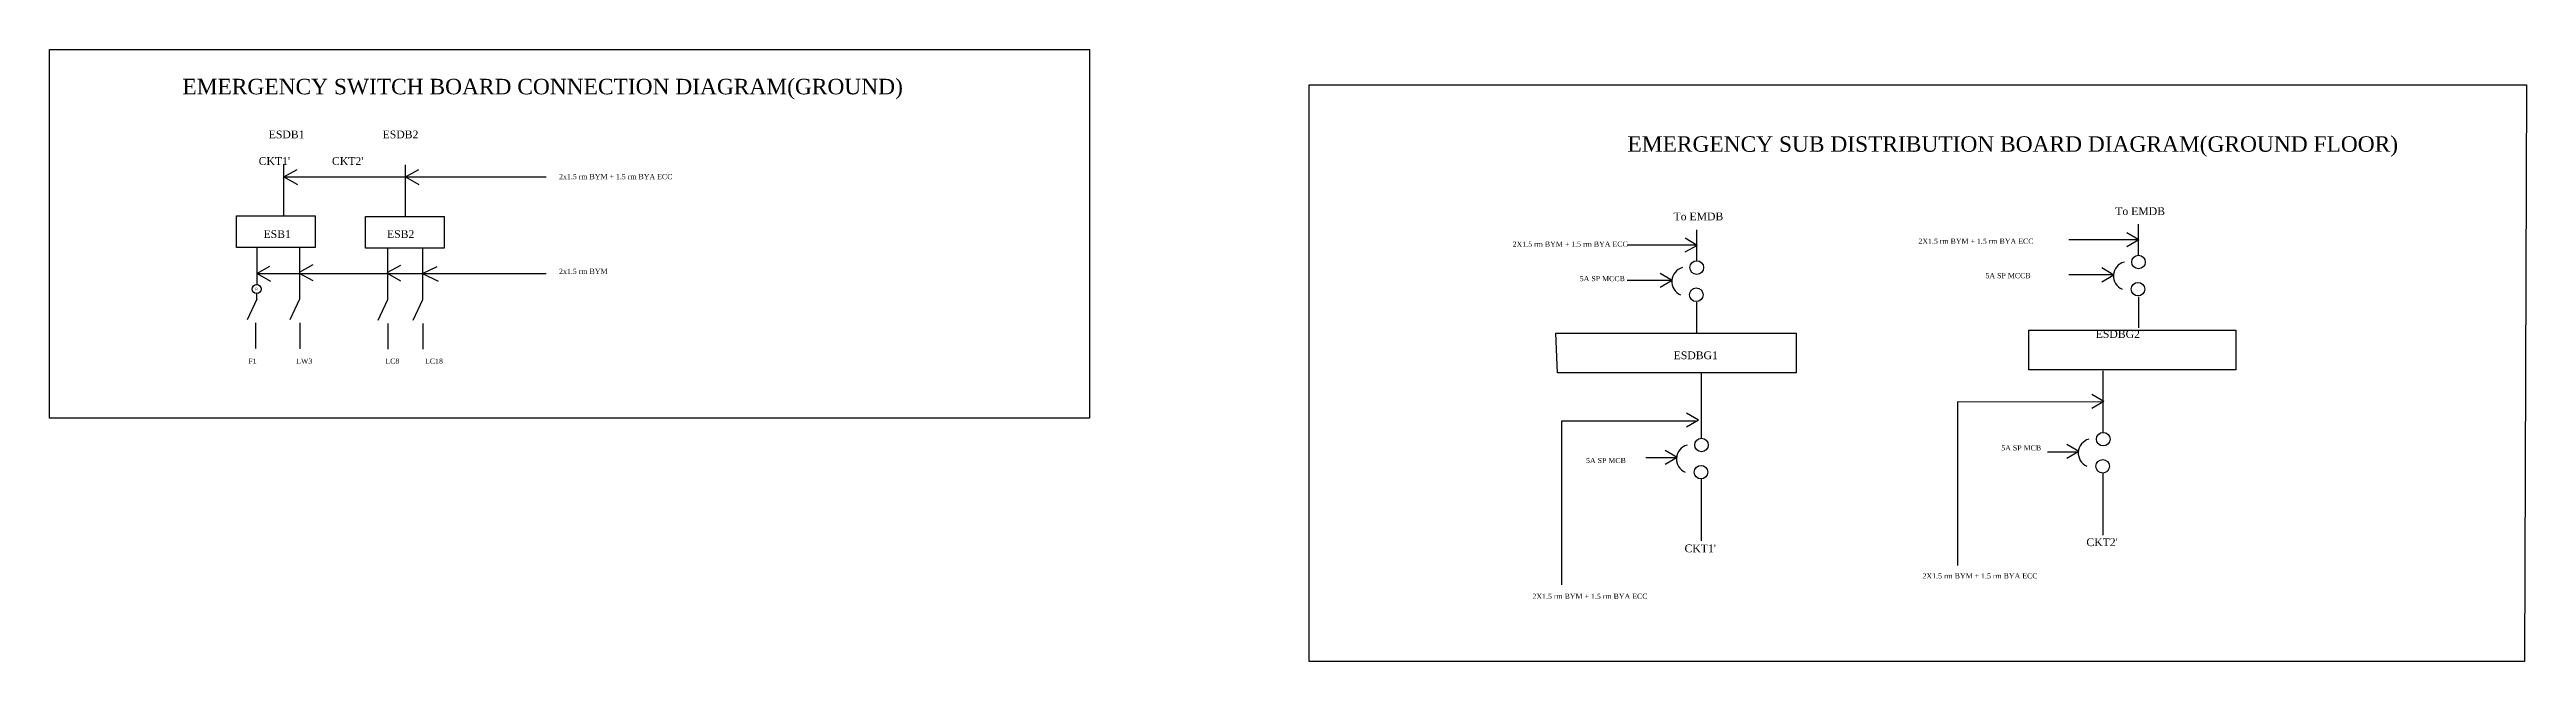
# Model space of a CAD drawing. Header units: millimetres. Extents: x 2090 to 23373, y -3333 to 3837.
# Drawn here: x 2490 to 8243, y 2415 to 3837 of the extents above; entities that cross this region are included whole.
import ezdxf

# ---------------------------------------------------------------- set-up
doc = ezdxf.new("R2010")
doc.units = ezdxf.units.MM
doc.layers.add('switch board', color=7, linetype='Continuous')
doc.styles.get("Standard").update_dxf_attribs({"font": 'arial.ttf'})

msp = doc.modelspace()

# ---------------------------------------------------------------- texts
at = {"layer": 'switch board', "color": 5, "insert": (2798.4, 3768.7), "char_height": 36, "width": 1918.953, "attachment_point": 1}
msp.add_mtext('{\\fTimes New Roman|b0|i0|c0|p18;\\C1;EMERGENCY SWITCH BOARD CONNECTION DIAGRAM(GROUND)}', dxfattribs=at)
at = {"layer": 'switch board', "attachment_point": 1}
for s, insert, char_height, width in [('{\\fTimes New Roman|b0|i0|c0|p18;ESDB1 }                         {\\fTimes New Roman|b0|i0|c0|p18;ESDB2}                       ', (2998.9, 3648.5), 18, 1526.245), ("       {\\fTimes New Roman|b0|i0|c0|p18;CKT1' }            {\\fTimes New Roman|b0|i0|c0|p18; CKT2'}                                               ", (2926.7, 3586.7), 18, 1359.723), ('{\\fTimes New Roman|b0|i0|c0|p18;\\P\\P2x1.5 rm BYM + 1.5 rm BYA ECC\\P\\P\\P\\P\\P\\P\\P\\P\\P\\P\\P2x1.5 rm BYM}', (3673.3, 3587.5), 12, 294.844), ('{\\fTimes New Roman|b0|i0|c0|p18;   To EMDB}', (6241.5, 3458), 18, 144.552), ('{\\fTimes New Roman|b0|i0|c0|p18;   To EMDB}', (7267.5, 3470.2), 18, 169.772), ('            {\\fTimes New Roman|b0|i0|c0|p18;ESB1}                               {\\fTimes New Roman|b0|i0|c0|p18; ESB2 }                                                        ', (2903, 3417), 18, 1412.074), ('{\\fTimes New Roman|b0|i0|c0|p18;2X1.5 rm BYM + 1.5 rm BYA ECC\\P\\P\\P\\P                                  5A SP MCCB}', (6830.6, 3397.5), 12, 269.464), ('{\\fTimes New Roman|b0|i0|c0|p18;2X1.5 rm BYM + 1.5 rm BYA ECC\\P\\P\\P\\P                                  5A SP MCCB}', (5888.2, 3390.6), 12, 266.185), ('{\\fTimes New Roman|b0|i0|c0|p18;                                       ESDBG2}', (7242.5, 3184.7), 18, 295.68), ('{\\fTimes New Roman|b0|i0|c0|p18;   F1                    LW3                                     LC8             LC18 }                                                            ', (2937.8, 3118.8), 12, 1404.981), ('                                       {\\fTimes New Roman|b0|i0|c0|p18;ESDBG1}', (5989.7, 3135.3), 18, 543.192), ('{\\fTimes New Roman|b0|i0|c0|p18;5A SP MCB}', (6058.5, 2887.9), 12, 139.082), ('{\\fTimes New Roman|b0|i0|c0|p18;5A SP MCB}', (7023.1, 2917.2), 12, 123.016), ("{\\fTimes New Roman|b0|i0|c0|p18;   CKT1'}", (6267.1, 2686.7), 18, 90.553), ("   {\\fTimes New Roman|b0|i0|c0|p18;CKT2}'", (7199.9, 2701), 18, 90.553), ('{\\fTimes New Roman|b0|i0|c0|p18;2X1.5 rm BYM + 1.5 rm BYA ECC                                                                                                    }', (6840.1, 2619.8), 12, 982.719), ('{\\fTimes New Roman|b0|i0|c0|p18;2X1.5 rm BYM + 1.5 rm BYA ECC                                                                                                     }', (5934.1, 2572.5), 12, 476.142)]:
    msp.add_mtext(s, dxfattribs=dict(at, insert=insert, char_height=char_height, width=width))
at = {"layer": 'switch board', "color": 30, "insert": (6154.9, 3635.2), "char_height": 36, "width": 2208.334, "attachment_point": 1}
msp.add_mtext('{\\fTimes New Roman|b0|i0|c0|p18;\\C1;EMERGENCY SUB DISTRIBUTION BOARD DIAGRAM(GROUND FLOOR)}', dxfattribs=at)
at = {"layer": 'switch board', "insert": (2970.7, 3280.1), "char_height": 6, "attachment_point": 5}
msp.add_mtext('R', dxfattribs=at)

# ---------------------------------------------------------------- blocks, each defined once
blk = doc.blocks.new('line')
at = {"layer": 'switch board'}
for p, q in [((0, 0), (0, -120)), ((0, -120), (-22.3, -168.1)), ((0, -120), (0, -120)), ((1, -174.9), (1, -234.9))]:
    blk.add_line(p, q, dxfattribs=at)

# ---------------------------------------------------------------- linework, layer by layer
msp.add_lwpolyline([(5415.5, 3754.9), (8243, 3754.9), (8238.4, 2414.9), (5415.5, 2414.9)], close=True)
at = {"layer": 'switch board'}
for p, q in [((3033.8, 3450.6), (3033.8, 3570.6)), ((3316.3, 3449), (3316.3, 3569)), ((3033.8, 3540.7), (3065.1, 3558.4)), ((3033.8, 3540.7), (3065.4, 3523.4)), ((3033.8, 3540.7), (3643.2, 3540.7)), ((3316.3, 3540.7), (3347.6, 3558.4)), ((3316.3, 3540.7), (3347.8, 3523.4)), ((6316.6, 3381.8), (6288.6, 3398.2)), ((6315.9, 3345.9), (6315.9, 3417.9)), ((7341.9, 3394.8), (7180.4, 3394.8)), ((7342.5, 3394.8), (7314.5, 3378.6)), ((7342.5, 3394.8), (7314.6, 3411.2)), ((7341.9, 3358.8), (7341.9, 3430.8)), ((2971.6, 3377.3), (2971.6, 3291.3)), ((3070.5, 3319.4), (3101.9, 3337.1)), ((6315.9, 3381.9), (6154.4, 3381.9)), ((6316.6, 3381.8), (6288.5, 3365.6)), ((2971.6, 3316.6), (3001.6, 3333.5)), ((2971.6, 3316.6), (3643.7, 3316.6)), ((2971.7, 3316.2), (3003, 3298.8)), ((3069.9, 3317.1), (3101.5, 3299.8)), ((3273.7, 3317.1), (3305.3, 3299.7)), ((3274.3, 3318.4), (3305.6, 3336.1)), ((3356.2, 3316.6), (3390.5, 3332.7)), ((3356.2, 3316.6), (3392.4, 3298.8)), ((6258.1, 3300.1), (6154.4, 3300.1)), ((6258.6, 3299.8), (6230.5, 3283.6)), ((6258.6, 3299.8), (6230.7, 3316.2)), ((7284.1, 3313.1), (7180.4, 3313.1)), ((7284.6, 3312.8), (7256.5, 3296.6)), ((7284.6, 3312.8), (7256.7, 3329.2)), ((2971, 3256.7), (2948.7, 3208.6)), ((2971, 3256.7), (2971, 3269.6)), ((6316.4, 3177.4), (6316.4, 3249.4)), ((7342.4, 3190.3), (7342.4, 3262.3)), ((2968.4, 3202.1), (2968.4, 3142.1)), ((6326.3, 3085.4), (6326.3, 2933.7)), ((7259.1, 3090.5), (7259.1, 2946.5)), ((6320, 2975.3), (6292, 2991.7)), ((7259.1, 3017.4), (6921.4, 3018.5)), ((6921.4, 3018.5), (6921.4, 2638.3)), ((7261.3, 3018.7), (7233.2, 3002.5)), ((7261.3, 3018.7), (7233.3, 3035.1)), ((6313.2, 2973.2), (6001.4, 2973.2)), ((6001.4, 2973.2), (6001.4, 2593)), ((6320, 2975.3), (6291.9, 2959.1)), ((6268.1, 2887.9), (6197.6, 2887.9)), ((6270.1, 2889.1), (6242.1, 2872.9)), ((6270.1, 2889.1), (6242.2, 2905.5)), ((7201.1, 2901.5), (7130.7, 2901.5)), ((7203.2, 2902.7), (7175.1, 2886.5)), ((7203.2, 2902.7), (7175.3, 2919.1)), ((6325.7, 2839), (6325.7, 2695)), ((7258.7, 2852.6), (7258.7, 2708.6))]:
    msp.add_line(p, q, dxfattribs=at)
at = {"layer": 'switch board', "color": 30}
msp.add_lwpolyline([(2489.8, 3836.8), (4905.4, 3836.8), (4905.4, 2980.6), (2489.8, 2980.6)], close=True, dxfattribs=at)
at = {"layer": 'switch board'}
for points in [[(2924.1, 3450.6), (3106.9, 3450.6), (3106.9, 3376.7), (2924.1, 3376.7)], [(3223.7, 3449), (3406.5, 3449), (3406.5, 3375.1), (3223.7, 3375.1)], [(5988.5, 3177.4), (6546.7, 3177.4), (6546.7, 3085.4), (5992.1, 3085.4)], [(7086.8, 3184.7), (7568.2, 3184.7), (7568.2, 3092.8), (7086.8, 3092.8)]]:
    msp.add_lwpolyline(points, close=True, dxfattribs=at)
for centre, radius in [((6315.9, 3330.1), 15.8), ((7341.9, 3343), 15.8), ((2970.7, 3280.1), 10.5), ((6314.8, 3267), 15.8), ((7340.7, 3280), 15.8), ((7259.9, 2931.5), 15.8), ((6326.9, 2917.9), 15.8), ((7258.7, 2868.4), 15.8), ((6325.7, 2854.8), 15.8)]:
    msp.add_circle(centre, radius, dxfattribs=at)
for centre in [(7317.7, 3310.7), (6291.7, 3297.7), (6302.6, 2885.5), (7235.7, 2899.1)]:
    msp.add_arc(centre, 33.7, 106.022, 245.78705, dxfattribs=at)

# ---------------------------------------------------------------- block references
for p in [(3070.5, 3376.6), (3274.5, 3375.1), (3356.2, 3375.1)]:
    msp.add_blockref('line', p, dxfattribs=at)

msp.set_redraw_order([(e.dxf.handle, doc.entitydb.next_handle()) for e in msp.query("TEXT MTEXT ATTDEF DIMENSION ARC_DIMENSION")])  # texts and dimensions are drawn at this point

doc.saveas('drawing.dxf')
